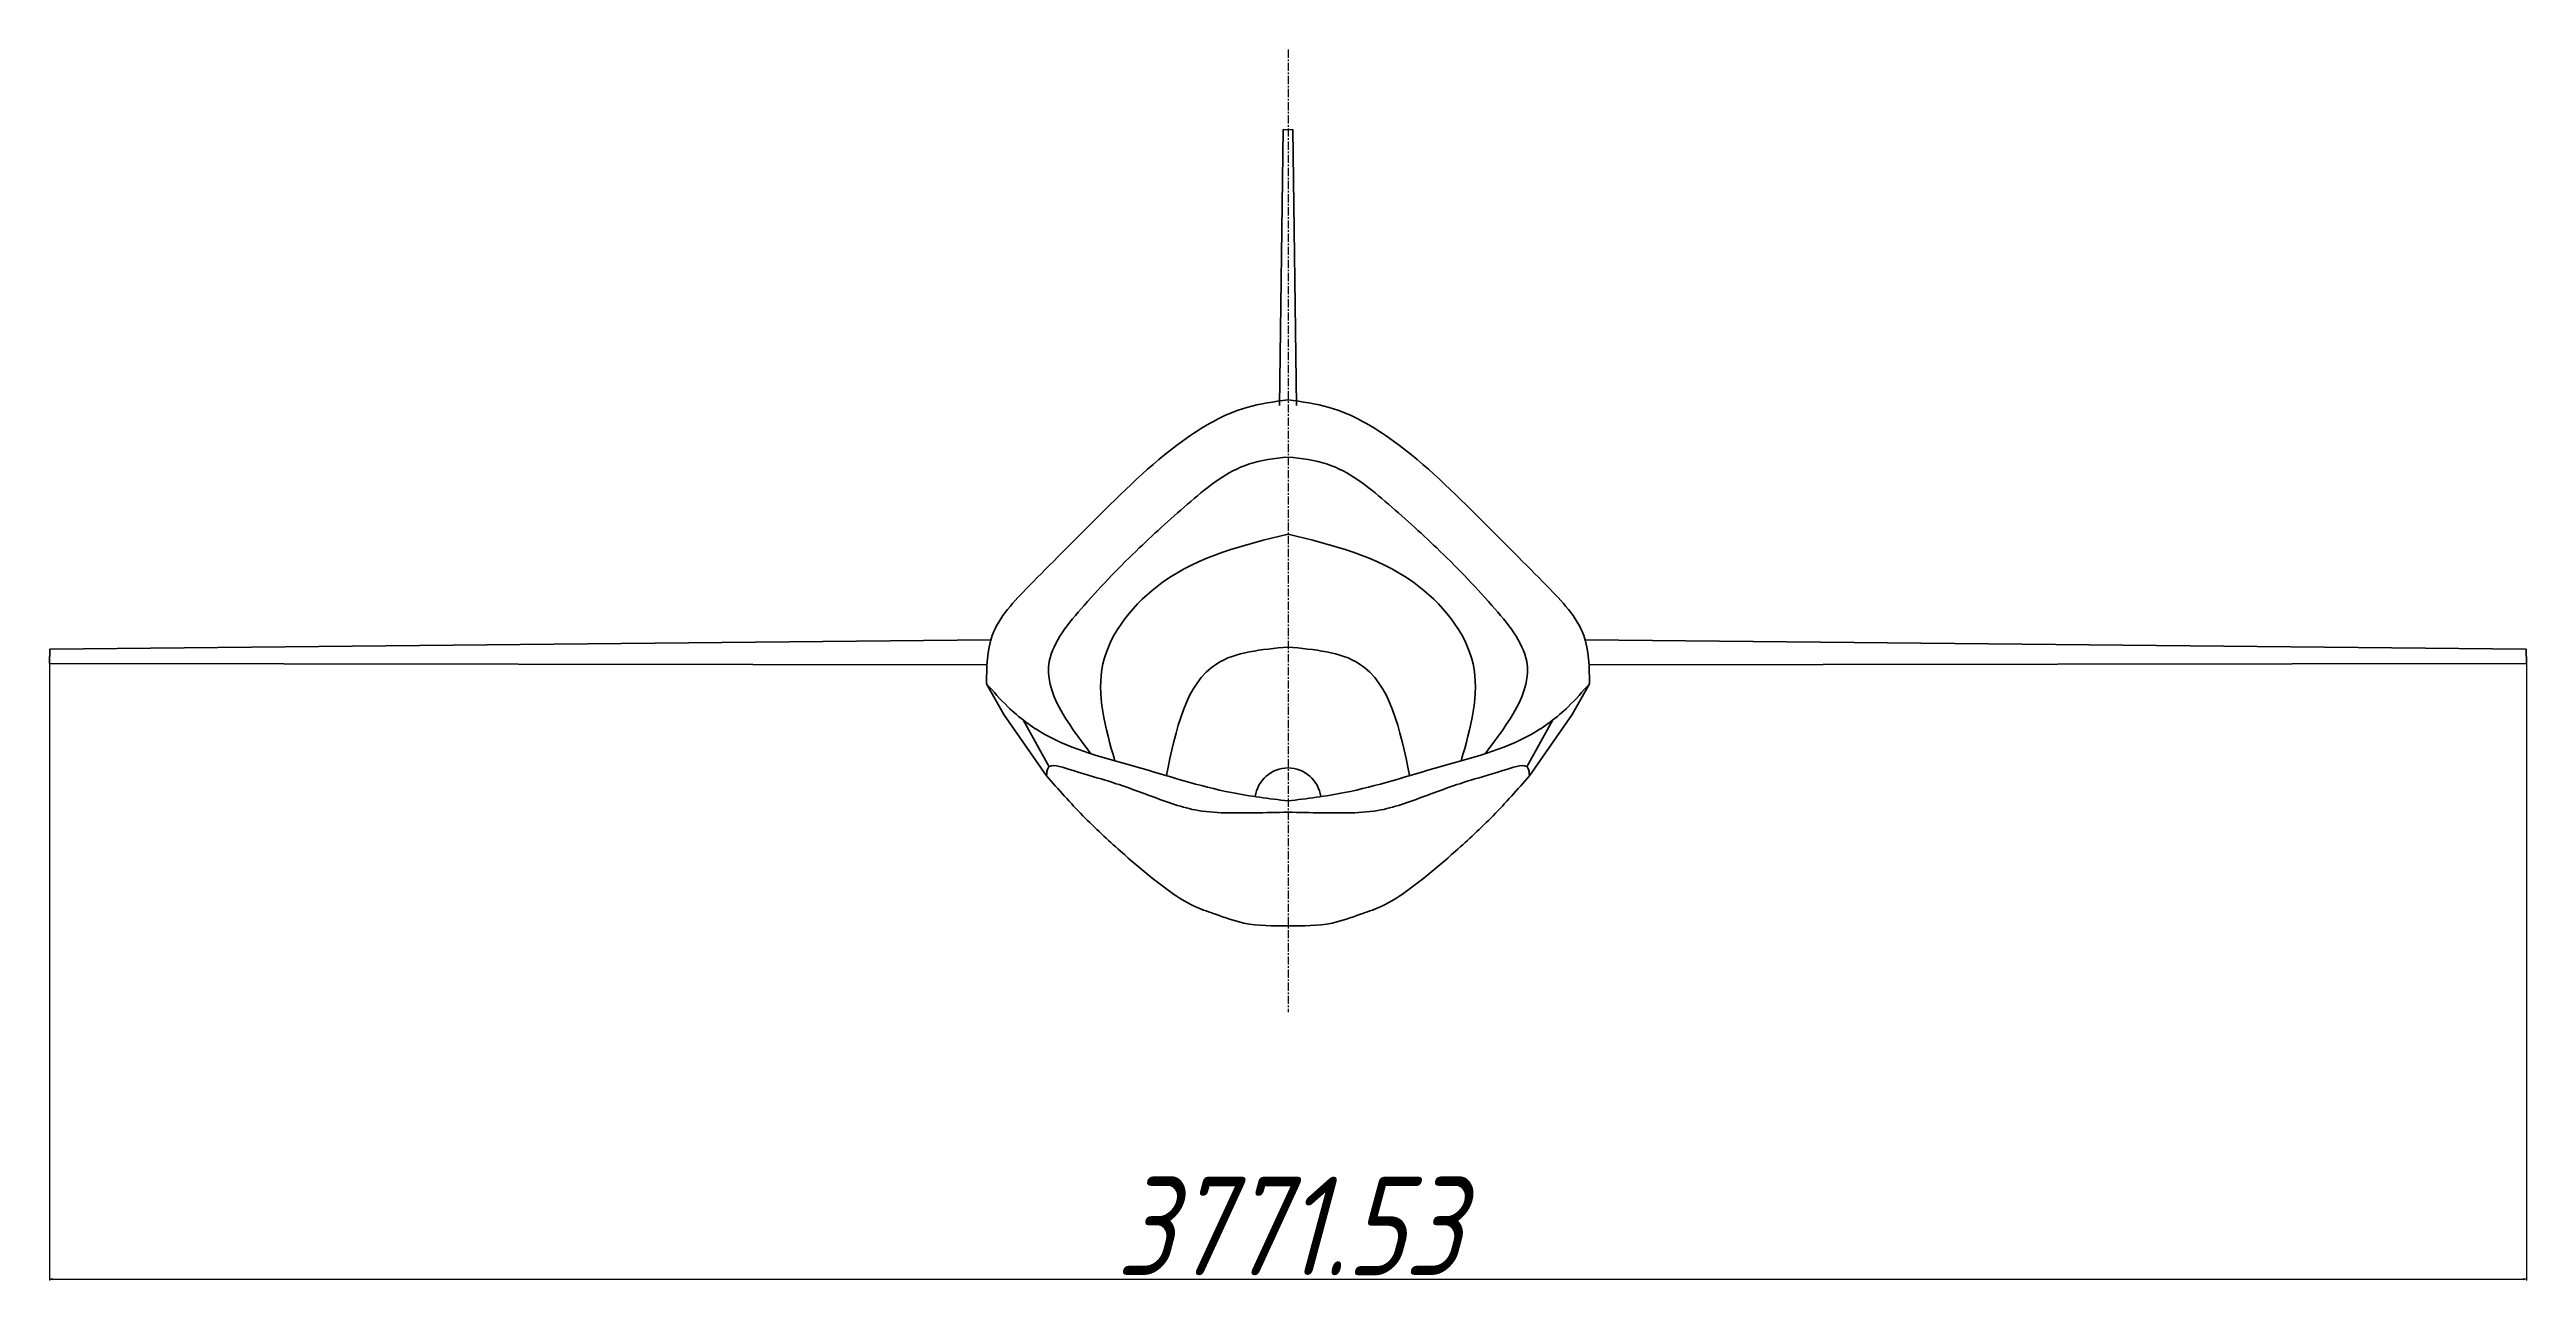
# Model space of a CAD drawing. Header units: millimetres. Extents: x -985956116104 to 1932156, y -552630487266 to 633586.
# Drawn here: x -12339 to -8567, y 35893 to 37766 of the extents above; entities that cross this region are included whole.
import ezdxf

# ---------------------------------------------------------------- set-up
doc = ezdxf.new("R2010")
doc.units = ezdxf.units.MM
doc.linetypes.add('CENTER', pattern=[2, 1.25, -0.25, 0.25, -0.25])
for name, color, linetype, lineweight in [('_axes (Оси)', 6, 'CENTER', 30), ('_basic (Основной)', 4, 'Continuous', 60), ('_contour (Тонкий)', 7, 'Continuous', 30)]:
    doc.layers.add(name, color=color, linetype=linetype, lineweight=lineweight)
doc.styles.add('ESKD', font='eskd.shx', dxfattribs={"oblique": 15, "height": 5})
doc.dimstyles.new('ESKD', dxfattribs={"dimtxt": 5, "dimasz": 5, "dimexe": 2, "dimexo": 0, "dimgap": 2, "dimtad": 1, "dimtoh": 1, "dimzin": 12, "dimdsep": 46, "dimtxsty": 'ESKD', "dimblk1": 'OPEN', "dimblk2": 'OPEN', "dimsah": 1, "dimcen": 5, "dimclrd": 256, "dimclre": 256, "dimclrt": 2, "dimadec": 0, "dimazin": 0, "dimtfac": 1, "dimtmove": 0, "dimatfit": 3, "dimldrblk": 'OPEN', "dimfxl": 1, "dimtolj": 1, "dimtzin": 12, "dimlwd": -1, "dimlwe": -1, "dimarcsym": 0})

# ---------------------------------------------------------------- blocks, each defined once
blk = doc.blocks.new('_OPEN')
at = {"color": 0, "linetype": 'ByBlock'}
for p, q in [((-1, 0.17), (0, 0)), ((0, 0), (-1, -0.17)), ((0, 0), (-1, 0))]:
    blk.add_line(p, q, dxfattribs=at)
blk = doc.blocks.new('*D261')
at = {"layer": '_contour (Тонкий)', "transparency": 16777216}
for p, q in [((-12338.9, 36831.7), (-12338.9, 35892.7)), ((-8567.4, 36831.7), (-8567.4, 35892.7)), ((-12333.9, 35894.7), (-8572.4, 35894.7))]:
    blk.add_line(p, q, dxfattribs=at)
at = {"layer": 'Defpoints', "color": 0, "transparency": 16777216}
for p in [(-12338.9, 36831.7), (-8567.4, 36831.7), (-8567.4, 35894.7)]:
    blk.add_point(p, dxfattribs=at)
at = {"layer": '_contour (Тонкий)', "transparency": 16777216, "xscale": 5, "yscale": 5, "zscale": 5, "rotation": 180}
blk.add_blockref('_OPEN', (-12338.9, 35894.7), dxfattribs=at)
at = {"layer": '_contour (Тонкий)', "transparency": 16777216, "xscale": 5, "yscale": 5, "zscale": 5}
blk.add_blockref('_OPEN', (-8567.4, 35894.7), dxfattribs=at)
at = {"layer": '_contour (Тонкий)', "color": 2, "transparency": 16777216, "insert": (-10453.2, 35975.6), "char_height": 5, "attachment_point": 5, "style": 'ESKD'}
blk.add_mtext('\\A1;{\\H30x;3771.53}', dxfattribs=at)

msp = doc.modelspace()

# ---------------------------------------------------------------- linework, layer by layer
at = {"layer": '_axes (Оси)', "ltscale": 10, "transparency": 33554687}
msp.add_line((-10453.178, 37765.932), (-10453.178, 36300.739), dxfattribs=at)
at = {"layer": '_basic (Основной)', "transparency": 33554687}
for p, q in [((-10460.345, 37644.046), (-10466.17, 37224.241)), ((-10460.345, 37644.046), (-10453.178, 37643.947)), ((-10446.011, 37644.046), (-10453.178, 37643.947)), ((-10446.011, 37644.046), (-10440.186, 37224.241)), ((-12338.941, 36831.699), (-12338.649, 36853.545)), ((-12338.649, 36853.545), (-10905.819, 36867.395)), ((-8567.708, 36853.545), (-10000.537, 36867.395)), ((-8567.416, 36831.699), (-8567.708, 36853.545)), ((-10911.49, 36829.489), (-12338.941, 36831.699)), ((-9994.866, 36829.489), (-8567.416, 36831.699)), ((-10912.127, 36800.754), (-10885.634, 36754.038)), ((-9994.23, 36800.754), (-10020.723, 36754.038)), ((-10885.634, 36754.038), (-10820.772, 36660.422)), ((-10816.888, 36674.444), (-10856.684, 36745.784)), ((-10089.469, 36674.444), (-10049.672, 36745.784)), ((-10020.723, 36754.038), (-10085.585, 36660.422))]:
    msp.add_line(p, q, dxfattribs=at)
for start, end in [(90, 172.510283), (7.489717, 90)]:
    msp.add_arc((-10453.178, 36622.387), 50.208, start, end, dxfattribs=at)
for points in [[(-10453.178, 37232.744), (-10515.834, 37221.308), (-10613.964, 37169.919), (-10748.338, 37049.196), (-10847.518, 36949.563), (-10903.668, 36874.052), (-10912.127, 36800.754)], [(-10453.178, 37232.744), (-10390.523, 37221.308), (-10292.392, 37169.919), (-10158.019, 37049.196), (-10058.838, 36949.563), (-10002.688, 36874.052), (-9994.23, 36800.754)], [(-10453.178, 37145.81), (-10513.323, 37134.833), (-10601.125, 37078.275), (-10679.579, 37007.443), (-10763.783, 36919.905), (-10816.706, 36834.476), (-10753.476, 36694.347)], [(-10453.178, 37145.81), (-10393.034, 37134.833), (-10305.231, 37078.275), (-10226.777, 37007.443), (-10142.574, 36919.905), (-10089.651, 36834.476), (-10152.881, 36694.347)], [(-10453.178, 37028.346), (-10644.529, 36954.811), (-10734.909, 36831.138), (-10716.898, 36683.489)], [(-10453.178, 37028.346), (-10261.827, 36954.811), (-10171.448, 36831.138), (-10189.458, 36683.489)], [(-10453.178, 36856.636), (-10561.656, 36831.32), (-10638.39, 36660.917)], [(-10453.178, 36856.636), (-10344.701, 36831.32), (-10267.966, 36660.917)], [(-10912.127, 36800.754), (-10879.819, 36765.82), (-10823.536, 36723.725), (-10684.292, 36674.369), (-10539.184, 36635.099), (-10453.178, 36622.387)], [(-9994.23, 36800.754), (-10026.537, 36765.82), (-10082.82, 36723.725), (-10222.064, 36674.369), (-10367.173, 36635.099), (-10453.178, 36622.387)], [(-10820.772, 36660.422), (-10818.545, 36672.659), (-10787.296, 36670.667), (-10731.446, 36654.056), (-10661.634, 36629.806), (-10589.771, 36607.851), (-10543.027, 36604.177), (-10504.254, 36604.353), (-10453.178, 36605.304)], [(-10820.772, 36660.422), (-10765.393, 36599.892), (-10708.181, 36545.866), (-10660.019, 36505.143), (-10592.273, 36460.717), (-10563.456, 36449.866), (-10520.43, 36436.61), (-10453.178, 36432.158)], [(-10085.585, 36660.422), (-10087.811, 36672.659), (-10119.061, 36670.667), (-10174.91, 36654.056), (-10244.723, 36629.806), (-10316.585, 36607.851), (-10363.33, 36604.177), (-10402.102, 36604.353), (-10453.178, 36605.304)], [(-10085.585, 36660.422), (-10140.963, 36599.892), (-10198.176, 36545.866), (-10246.338, 36505.143), (-10314.083, 36460.717), (-10342.901, 36449.866), (-10385.926, 36436.61), (-10453.178, 36432.158)]]:
    msp.add_spline(points, degree=3, dxfattribs=at)

# ---------------------------------------------------------------- dimensions: what is measured, and where the dimension line sits
at = {"layer": '_contour (Тонкий)', "transparency": 33554687}
dim = msp.add_linear_dim(base=(-8567.41566, 35894.69232), p1=(-12338.94073, 36831.69864), p2=(-8567.41566, 36831.69864), text='{\\H30x;<>}', dimstyle='ESKD', dxfattribs=at)
dim.commit()
dim.dimension.update_dxf_attribs({"geometry": '*D261', "text_midpoint": (-10453.17819, 35975.57557)})

doc.saveas('drawing.dxf')
